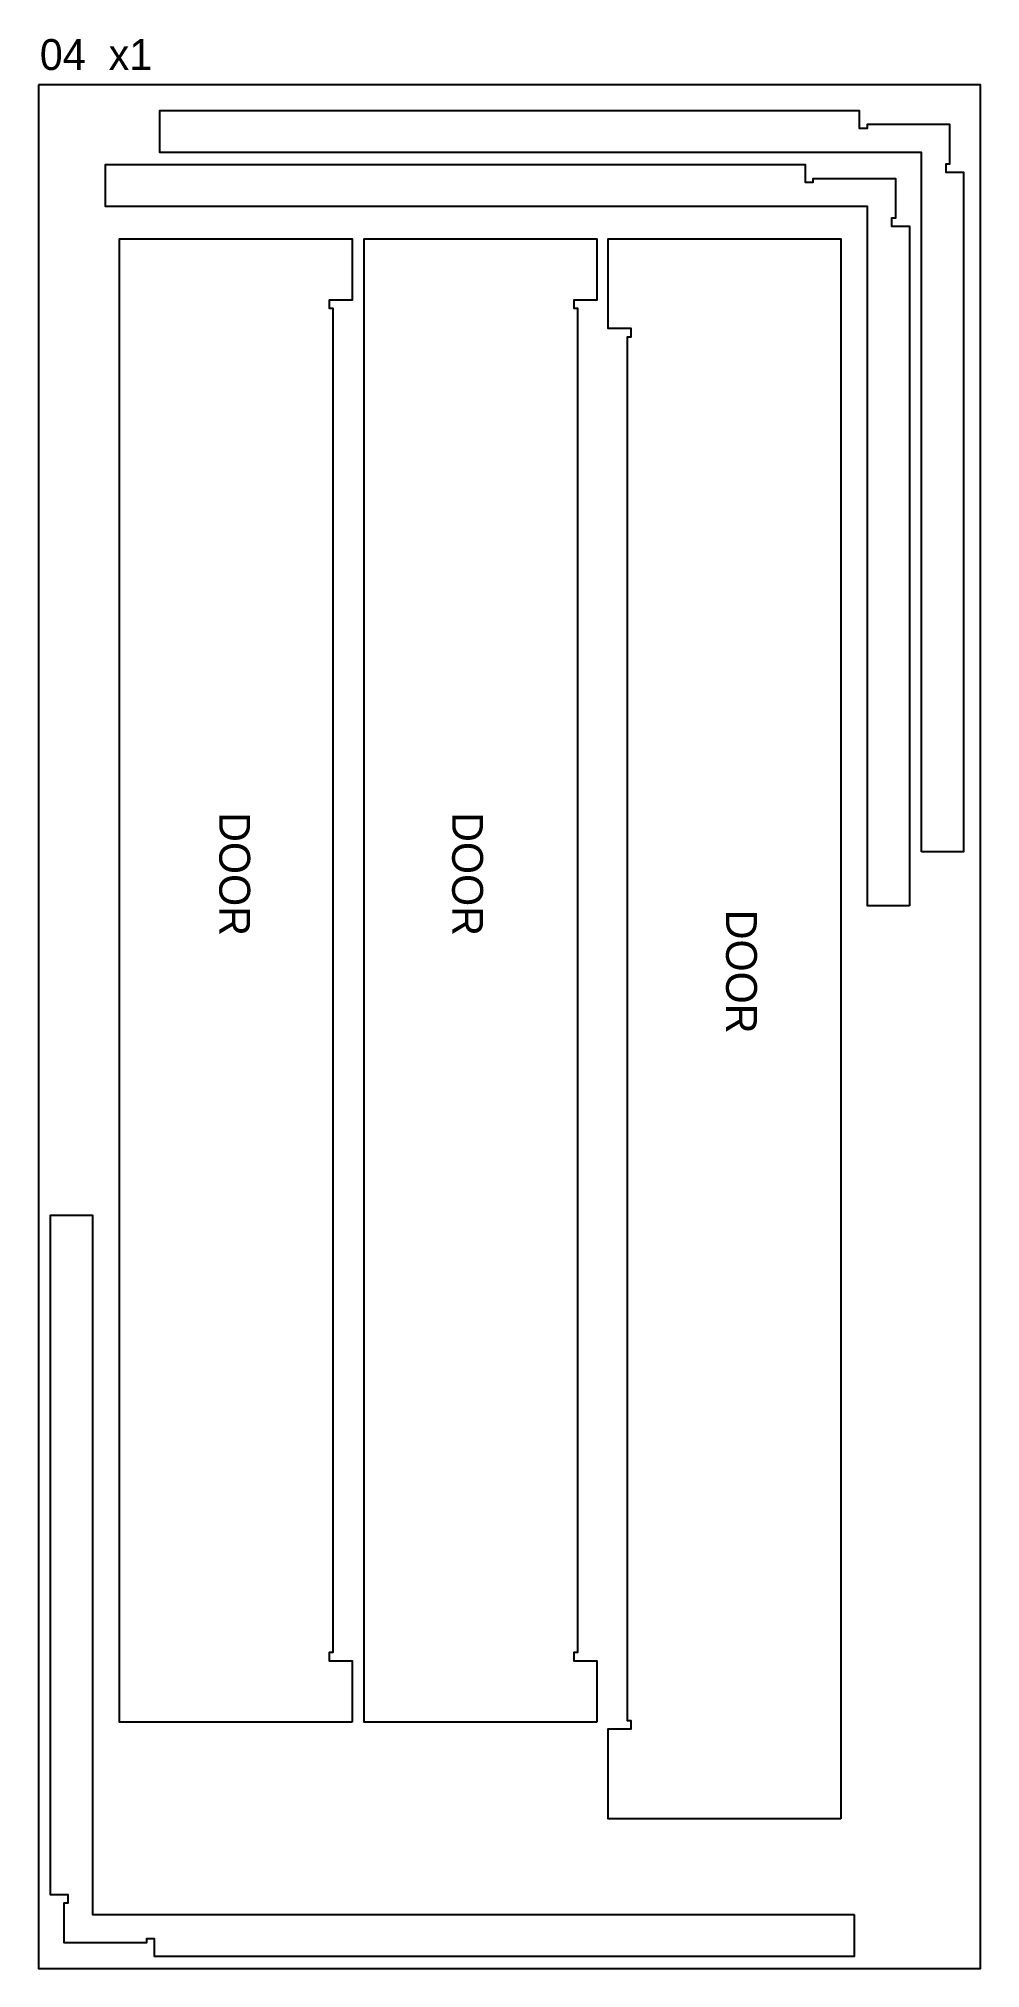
# Model space of a CAD drawing. Header units: inches. Extents: x -19170 to 42346, y 18707 to 54393.
# Drawn here: x -18981 to -17761, y 33707 to 36206 of the extents above; entities that cross this region are included whole.
import ezdxf

# ---------------------------------------------------------------- set-up
doc = ezdxf.new("R2010")
doc.units = ezdxf.units.IN
doc.header["$MEASUREMENT"] = 0
for name, color, linetype in [('00_SHEET_BirchPlywood_2440x1220x18', 74, 'CONTINUOUS'), ('1_3mmTOOL_2mmDEEP_CENTRE', 2, 'CONTINUOUS'), ('5_6mmTOOL_CUTTHROUGH_OUTSIDE', 5, 'CONTINUOUS')]:
    doc.layers.add(name, color=color, linetype=linetype)

msp = doc.modelspace()

# ---------------------------------------------------------------- texts
at = {"layer": '00_SHEET_BirchPlywood_2440x1220x18', "insert": (-18979.7, 36205.8), "char_height": 40, "attachment_point": 1}
msp.add_mtext_dynamic_manual_height_columns('04  x1', width=871.788, gutter_width=200, heights=[0], dxfattribs=at)
at = {"layer": '1_3mmTOOL_2mmDEEP_CENTRE', "char_height": 40, "attachment_point": 1, "rotation": 270}
for insert in [(-18707.2, 35276.3), (-18405.5, 35276.3), (-18050.7, 35149.9)]:
    msp.add_mtext_dynamic_manual_height_columns('{\\W4.83531; }DOOR', width=533.492, gutter_width=200, heights=[0], dxfattribs=dict(at, insert=insert))

# ---------------------------------------------------------------- linework, layer by layer
at = {"layer": '00_SHEET_BirchPlywood_2440x1220x18'}
msp.add_lwpolyline([(-18981.2, 36146.6), (-18981.2, 33706.6), (-17761.2, 33706.6), (-17761.2, 36146.6)], close=True, dxfattribs=at)
at = {"layer": '5_6mmTOOL_CUTTHROUGH_OUTSIDE'}
for points in [[(-17837.7, 35152.9), (-17837.7, 36058.9), (-18824.4, 36058.9), (-18824.4, 36113.4), (-17918.2, 36113.4), (-17918.2, 36090.4), (-17907.7, 36090.4), (-17907.7, 36095.4), (-17801.2, 36095.4), (-17801.2, 36043.9), (-17806.2, 36043.9), (-17806.2, 36033.4), (-17783.2, 36033.4), (-17783.2, 35152.9)], [(-17853.2, 35082.9), (-17907.7, 35082.9), (-17907.7, 35988.9), (-18894.4, 35988.9), (-18894.4, 36043.4), (-17988.2, 36043.4), (-17988.2, 36020.4), (-17977.7, 36020.4), (-17977.7, 36025.4), (-17871.2, 36025.4), (-17871.2, 35973.9), (-17876.2, 35973.9), (-17876.2, 35963.4), (-17853.2, 35963.4)], [(-18574.9, 34025.7), (-18876.4, 34025.7), (-18876.4, 35947.2), (-18574.9, 35947.2), (-18574.9, 35867.7), (-18604.9, 35867.7), (-18604.9, 35857.2), (-18599.9, 35857.2), (-18599.9, 34115.7), (-18604.9, 34115.7), (-18604.9, 34105.2), (-18574.9, 34105.2)], [(-18258, 34025.7), (-18559.4, 34025.7), (-18559.4, 35947.2), (-18258, 35947.2), (-18258, 35867.7), (-18288, 35867.7), (-18288, 35857.2), (-18283, 35857.2), (-18283, 34115.7), (-18288, 34115.7), (-18288, 34105.2), (-18258, 34105.2)], [(-17942.1, 33900.4), (-18243.6, 33900.4), (-18243.6, 34016.9), (-18213.6, 34016.9), (-18213.6, 34027.4), (-18218.6, 34027.4), (-18218.6, 35820.2), (-18213.6, 35820.2), (-18213.6, 35830.7), (-18243.6, 35830.7), (-18243.6, 35947.2), (-17942.1, 35947.2)], [(-17924.9, 33776.4), (-17924.9, 33721.9), (-18831, 33721.9), (-18831, 33744.9), (-18841.5, 33744.9), (-18841.5, 33739.9), (-18948, 33739.9), (-18948, 33791.4), (-18943, 33791.4), (-18943, 33801.9), (-18966, 33801.9), (-18966, 34682.4), (-18911.5, 34682.4), (-18911.5, 33776.4)]]:
    msp.add_lwpolyline(points, close=True, dxfattribs=at)

msp.set_redraw_order([(e.dxf.handle, doc.entitydb.next_handle()) for e in msp.query("TEXT MTEXT ATTDEF DIMENSION ARC_DIMENSION")])  # texts and dimensions are drawn at this point

doc.saveas('drawing.dxf')
